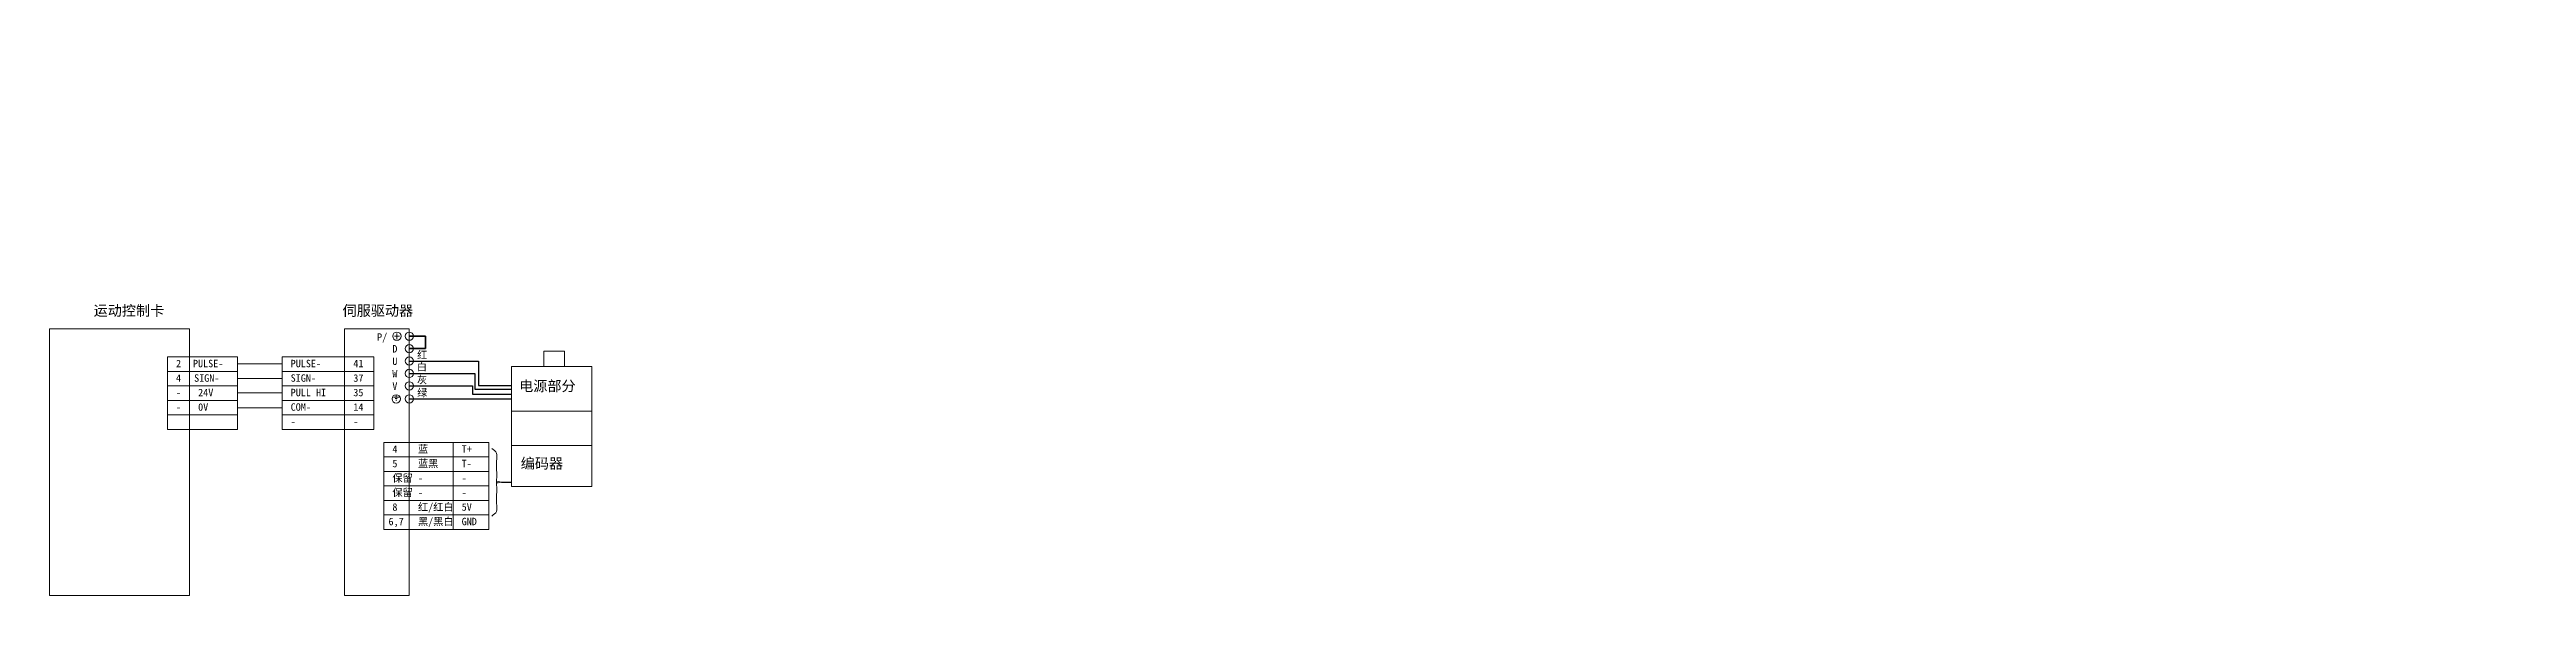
# Model space of a CAD drawing. Extents: x -1417 to 656, y -652 to 1340.
# Drawn here: x -174 to 425, y 550 to 681 of the extents above; entities that cross this region are included whole.
import ezdxf

# ---------------------------------------------------------------- set-up
doc = ezdxf.new("R2010")
doc.units = 0
doc.header["$LTSCALE"] = 4
doc.layers.get('0').update_dxf_attribs({"linetype": 'CONTINUOUS'})
doc.layers.add('calbe', color=7, linetype='CONTINUOUS', lineweight=35)
doc.layers.add('line', color=7, linetype='CONTINUOUS', lineweight=15)
doc.layers.add('SCREW', color=3, linetype='CONTINUOUS')
doc.styles.get("Standard").update_dxf_attribs({"font": ''})
doc.styles.get('Standard').set_extended_font_data('SimSun')

msp = doc.modelspace()

# ---------------------------------------------------------------- texts
at = {"layer": 'line', "attachment_point": 1}
for s, insert, char_height, width in [('运动控制卡', (-162.96, 619.52), 2.5, 31.4057), ('伺服驱动器', (-102.84, 619.52), 2.5, 31.4057), ('P/', (-94.51, 612.78), 1.8, 11.8156), ('2', (-143.07, 606.39), 1.8, 6.1811), ('PULSE-', (-138.98, 606.39), 1.8, 13.167), ('PULSE-', (-115.38, 606.39), 1.8, 13.167), ('41', (-100.25, 606.39), 1.8, 6.1811), ('D\\PU\\PW\\PV', (-90.83, 609.94), 1.8, 2.321), ('红', (-84.85, 608.48), 1.8, 6.1811), ('白', (-84.9, 605.58), 1.8, 6.1811), ('4', (-143.07, 602.89), 1.8, 6.1811), ('-', (-143.07, 599.39), 1.8, 6.1811), ('SIGN-', (-138.7, 602.89), 1.8, 6.1811), ('24V', (-137.73, 599.39), 1.8, 16.3134), ('SIGN-', (-115.38, 602.89), 1.8, 6.1811), ('PULL HI', (-115.38, 599.39), 1.8, 16.3134), ('37', (-100.25, 602.89), 1.8, 6.1811), ('35', (-100.25, 599.39), 1.8, 6.1811), ('灰', (-84.88, 602.46), 1.8, 6.1811), ('绿', (-84.82, 599.34), 1.8, 6.1811), ('电源部分', (-60.2, 601.32), 2.5, 31.4057), ('-', (-143.07, 595.89), 1.8, 6.1811), ('0V', (-137.73, 595.89), 1.8, 16.3134), ('COM-', (-115.38, 595.89), 1.8, 6.1811), ('14', (-100.25, 595.89), 1.8, 6.1811), ('-', (-115.38, 592.39), 1.8, 6.1811), ('-', (-100.25, 592.39), 1.8, 6.1811), ('4', (-90.81, 585.75), 1.8, 6.1811), ('5', (-90.81, 582.25), 1.8, 6.1811), ('蓝', (-84.63, 585.75), 1.8, 6.1811), ('蓝黑', (-84.63, 582.25), 1.8, 6.1811), ('T+', (-74.08, 585.75), 1.8, 6.1811), ('T-', (-74.08, 582.25), 1.8, 6.1811), ('编码器', (-59.82, 582.64), 2.5, 31.4057), ('保留', (-90.81, 578.75), 1.8, 6.1811), ('保留', (-90.81, 575.25), 1.8, 6.1811), ('-', (-84.63, 578.75), 1.8, 6.1811), ('-', (-74.08, 578.75), 1.8, 6.1811), ('8', (-90.81, 571.75), 1.8, 6.1811), ('红/红白', (-84.63, 571.75), 1.8, 8.475), ('黑/黑白', (-84.63, 568.25), 1.8, 8.5354), ('-', (-84.63, 575.25), 1.8, 6.1811), ('5V', (-74.08, 571.75), 1.8, 6.1811), ('GND', (-74.08, 568.25), 1.8, 6.1811), ('-', (-74.08, 575.25), 1.8, 6.1811), ('6,7', (-91.75, 568.25), 1.8, 6.1811)]:
    msp.add_mtext(s, dxfattribs=dict(at, insert=insert, char_height=char_height, width=width))
at = {"layer": 'SCREW', "color": 3, "insert": (424.55, 681.29), "char_height": 4, "attachment_point": 6}
msp.add_mtext('\\A1;', dxfattribs=at)

# ---------------------------------------------------------------- linework, layer by layer
for p, q in [((-86.73, 606.09), (-70, 606.09)), ((-70, 606.09), (-70, 600.22)), ((-86.73, 603.09), (-70.94, 603.09)), ((-86.73, 600.09), (-71.45, 600.09)), ((-71.45, 600.09), (-71.45, 598.08)), ((-70.94, 603.09), (-70.94, 599.28)), ((-70.94, 599.28), (-62.06, 599.28)), ((-70, 600.22), (-62.06, 600.22)), ((-86.73, 596.95), (-62.06, 596.95)), ((-71.45, 598.08), (-62.06, 598.08)), ((-64.5, 576.83), (-62.06, 576.83))]:
    msp.add_line(p, q)
at = {"layer": 'calbe'}
for p, q in [((-86.73, 612.09), (-82.81, 612.09)), ((-82.81, 612.09), (-82.81, 609.09)), ((-82.81, 609.09), (-86.73, 609.09))]:
    msp.add_line(p, q, dxfattribs=at)
at = {"layer": 'line'}
for p, q in [((-90.33, 612.09), (-89.07, 612.09)), ((-89.73, 612.73), (-89.73, 611.45)), ((-128.18, 605.38), (-117.47, 605.38)), ((-128.18, 603.59), (-145.16, 603.59)), ((-128.18, 600.09), (-145.16, 600.09)), ((-128.18, 601.88), (-117.47, 601.88)), ((-117.47, 598.45), (-128.18, 598.45)), ((-117.47, 603.59), (-95.29, 603.59)), ((-117.47, 603.59), (-95.29, 603.59)), ((-117.47, 600.09), (-95.29, 600.09)), ((-128.18, 596.59), (-145.16, 596.59)), ((-128.18, 593.09), (-145.16, 593.09)), ((-128.18, 594.83), (-117.47, 594.83)), ((-117.47, 596.59), (-95.29, 596.59)), ((-117.47, 593.09), (-95.29, 593.09)), ((-90.51, 597.37), (-89.2, 597.37)), ((-90.15, 597.01), (-89.62, 597.01)), ((-89.95, 596.64), (-89.76, 596.64)), ((-89.88, 597.77), (-89.88, 597.35)), ((-62.06, 594), (-42.67, 594)), ((-117.47, 589.59), (-95.29, 589.59)), ((-76.17, 586.45), (-76.17, 565.45)), ((-92.91, 582.95), (-67.5, 582.95)), ((-92.91, 582.95), (-67.5, 582.95)), ((-62.06, 585.67), (-42.67, 585.67)), ((-92.91, 579.45), (-67.5, 579.45)), ((-92.91, 575.95), (-67.5, 575.95)), ((-92.91, 572.45), (-67.5, 572.45)), ((-92.91, 568.95), (-67.5, 568.95)), ((-92.91, 565.45), (-67.5, 565.45)), ((-139.82, 549.5), (-173.61, 549.5)), ((-92.16, 549.5), (-102.34, 549.5)), ((-86.73, 549.5), (-94.38, 549.5))]:
    msp.add_line(p, q, dxfattribs=at)
for points in [[(-173.61, 549.5), (-173.61, 613.86), (-139.82, 613.86), (-139.82, 549.5)], [(-102.34, 549.5), (-102.34, 613.86), (-92.16, 613.86)], [(-94.38, 613.86), (-86.73, 613.86), (-86.73, 549.5)], [(-117.47, 589.59), (-117.47, 607.09), (-95.29, 607.09), (-95.29, 589.59)], [(-92.91, 565.45), (-92.91, 586.45), (-67.5, 586.45), (-67.5, 565.45)]]:
    msp.add_lwpolyline(points, dxfattribs=at)
for points in [[(-145.16, 607.09), (-128.18, 607.09), (-128.18, 589.59), (-145.16, 589.59)], [(-62.06, 604.76), (-42.67, 604.76), (-42.67, 575.79), (-62.06, 575.79)], [(-54.23, 604.76), (-49.25, 604.76), (-49.25, 608.49), (-54.23, 608.49)]]:
    msp.add_lwpolyline(points, close=True, dxfattribs=at)
for centre in [(-89.73, 612.09), (-86.73, 612.09), (-86.73, 609.09), (-86.73, 606.09), (-86.73, 603.09), (-86.73, 600.09), (-89.88, 596.95), (-86.73, 596.95)]:
    msp.add_circle(centre, 1, dxfattribs=at)
for points in [[(-66.83, 584.98), (-65.67, 583.89), (-65.67, 581.95), (-65.67, 577.45), (-65.67, 576.83), (-64.5, 576.83)], [(-66.83, 568.68), (-65.67, 569.77), (-65.67, 571.71), (-65.67, 576.21), (-65.67, 576.83), (-64.5, 576.83)]]:
    msp.add_spline(points, degree=3, dxfattribs=at)

msp.set_redraw_order([(e.dxf.handle, doc.entitydb.next_handle()) for e in msp.query("TEXT MTEXT ATTDEF DIMENSION ARC_DIMENSION")])  # texts and dimensions are drawn at this point

doc.saveas('drawing.dxf')
